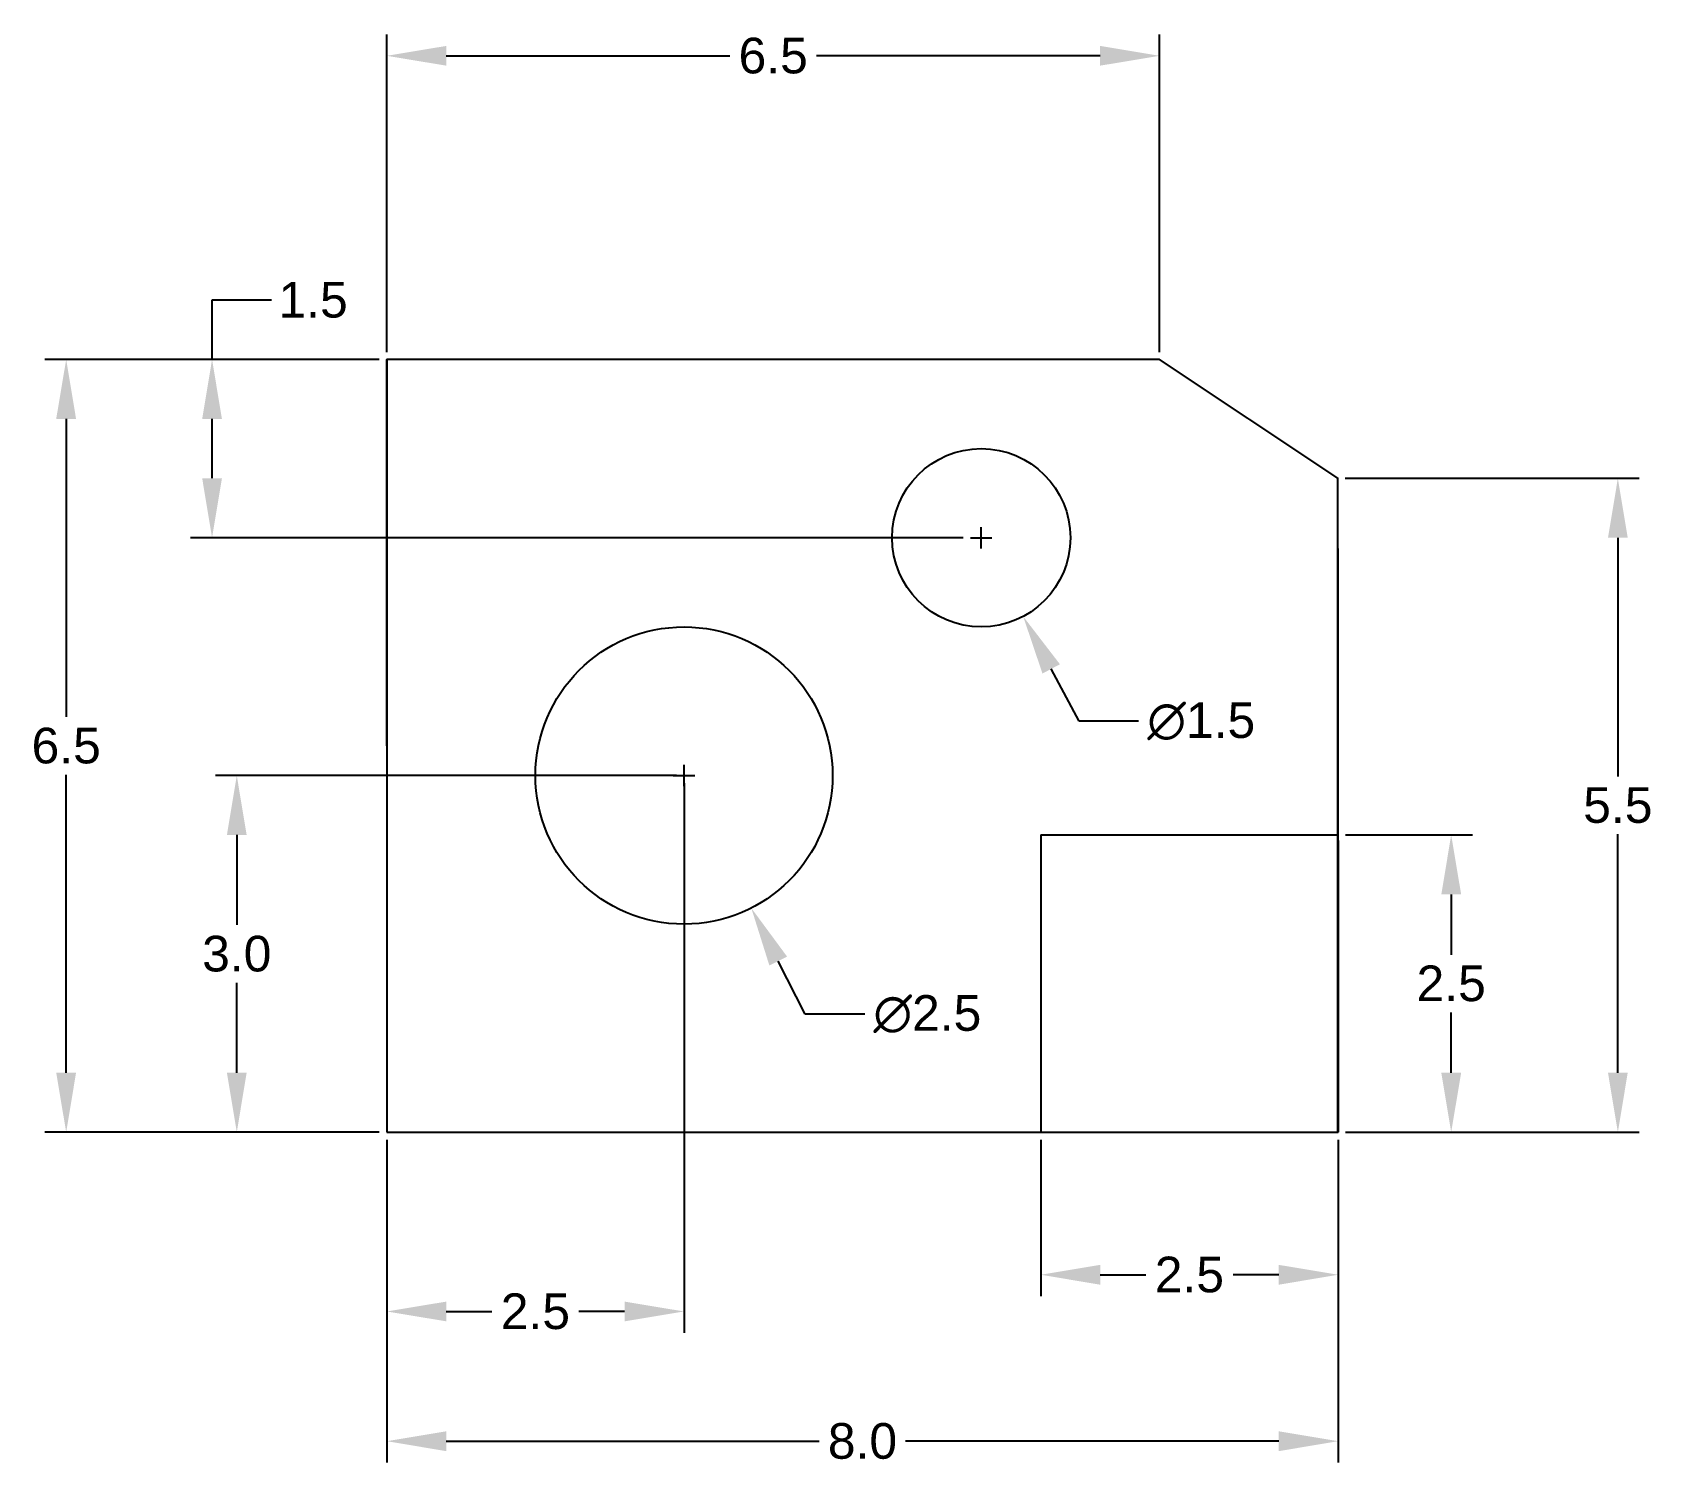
# Model space of a CAD drawing. Header units: inches. Extents: x 0 to 210, y 0 to 297.
# Drawn here: x 28.45 to 42.07, y 100.58 to 112.63 of the extents above; entities that cross this region are included whole.
import ezdxf

# ---------------------------------------------------------------- set-up
doc = ezdxf.new("R2010")
doc.units = ezdxf.units.IN
doc.header["$MEASUREMENT"] = 0
doc.styles.get("Standard").update_dxf_attribs({"font": 'arial.ttf'})
doc.dimstyles.new('gaurav', dxfattribs={"dimtxt": 0.3, "dimasz": 0.5, "dimexe": 0.18, "dimexo": 0.0625, "dimgap": 0.09, "dimtad": 0, "dimtih": 1, "dimtoh": 1, "dimdec": 1, "dimzin": 0, "dimdsep": 46, "dimtxsty": 'Standard', "dimcen": 0.09, "dimclrd": 2, "dimclre": 2, "dimclrt": 2, "dimadec": 0, "dimazin": 0, "dimtfac": 1, "dimtdec": 1, "dimtofl": 0, "dimtmove": 0, "dimatfit": 3, "dimfxl": 1, "dimtolj": 1, "dimtzin": 0, "dimarcsym": 0})

msp = doc.modelspace()

# ---------------------------------------------------------------- blocks, each defined once
blk = doc.blocks.new('*D1')
at = {"color": 2, "lineweight": -2, "transparency": 16777216}
for p, q in [((31.427, 109.937), (31.427, 112.609)), ((37.927, 109.937), (37.927, 112.609)), ((31.927, 112.429), (34.312, 112.429)), ((37.427, 112.429), (35.042, 112.429))]:
    blk.add_line(p, q, dxfattribs=at)
at = {"color": 2, "transparency": 16777216}
for points in [[(31.927, 112.512), (31.927, 112.346), (31.427, 112.429)], [(37.427, 112.512), (37.427, 112.346), (37.927, 112.429)]]:
    blk.add_solid(points, dxfattribs=at)
at = {"layer": 'Defpoints', "color": 0, "transparency": 16777216}
for p in [(37.927, 112.429), (31.427, 109.875), (37.927, 109.875)]:
    blk.add_point(p, dxfattribs=at)
at = {"color": 2, "transparency": 16777216, "insert": (34.677, 112.429), "char_height": 0.3, "attachment_point": 5}
blk.add_mtext('\\A1;6.5', dxfattribs=at)
blk = doc.blocks.new('*D2')
at = {"color": 2, "lineweight": -2, "transparency": 16777216}
for p, q in [((31.364, 109.875), (28.55, 109.875)), ((28.73, 109.375), (28.73, 106.868)), ((28.73, 103.875), (28.73, 106.381)), ((31.364, 103.375), (28.55, 103.375))]:
    blk.add_line(p, q, dxfattribs=at)
at = {"color": 2, "transparency": 16777216}
for points in [[(28.646, 109.375), (28.813, 109.375), (28.73, 109.875)], [(28.646, 103.875), (28.813, 103.875), (28.73, 103.375)]]:
    blk.add_solid(points, dxfattribs=at)
at = {"layer": 'Defpoints', "color": 0, "transparency": 16777216}
for p in [(31.427, 109.875), (28.73, 103.375), (31.427, 103.375)]:
    blk.add_point(p, dxfattribs=at)
at = {"color": 2, "transparency": 16777216, "insert": (28.73, 106.625), "char_height": 0.3, "attachment_point": 5}
blk.add_mtext('\\A1;6.5', dxfattribs=at)
blk = doc.blocks.new('*D3')
at = {"color": 2, "lineweight": -2, "transparency": 16777216}
for p, q in [((31.427, 103.312), (31.427, 100.596)), ((39.429, 103.312), (39.429, 100.596)), ((31.927, 100.776), (35.065, 100.776)), ((38.929, 100.776), (35.79, 100.776))]:
    blk.add_line(p, q, dxfattribs=at)
at = {"color": 2, "transparency": 16777216}
for points in [[(31.927, 100.859), (31.927, 100.692), (31.427, 100.776)], [(38.929, 100.859), (38.929, 100.692), (39.429, 100.776)]]:
    blk.add_solid(points, dxfattribs=at)
at = {"layer": 'Defpoints', "color": 0, "transparency": 16777216}
for p in [(31.427, 103.375), (39.429, 103.375), (39.429, 100.776)]:
    blk.add_point(p, dxfattribs=at)
at = {"color": 2, "transparency": 16777216, "insert": (35.428, 100.776), "char_height": 0.3, "attachment_point": 5}
blk.add_mtext('\\A1;8.0', dxfattribs=at)
blk = doc.blocks.new('*D4')
at = {"color": 2, "lineweight": -2, "transparency": 16777216}
for p, q in [((39.489, 108.875), (41.962, 108.875)), ((41.782, 108.375), (41.782, 106.367)), ((41.782, 103.875), (41.782, 105.882)), ((39.491, 103.375), (41.962, 103.375))]:
    blk.add_line(p, q, dxfattribs=at)
at = {"color": 2, "transparency": 16777216}
for points in [[(41.699, 108.375), (41.865, 108.375), (41.782, 108.875)], [(41.699, 103.875), (41.865, 103.875), (41.782, 103.375)]]:
    blk.add_solid(points, dxfattribs=at)
at = {"layer": 'Defpoints', "color": 0, "transparency": 16777216}
for p in [(39.427, 108.875), (39.429, 103.375), (41.782, 103.375)]:
    blk.add_point(p, dxfattribs=at)
at = {"color": 2, "transparency": 16777216, "insert": (41.782, 106.125), "char_height": 0.3, "attachment_point": 5}
blk.add_mtext('\\A1;5.5', dxfattribs=at)
blk = doc.blocks.new('*D5')
at = {"color": 2, "lineweight": -2, "transparency": 16777216}
for p, q in [((39.49, 105.875), (40.56, 105.875)), ((40.38, 105.375), (40.38, 104.868)), ((40.38, 103.875), (40.38, 104.381)), ((39.491, 103.375), (40.56, 103.375))]:
    blk.add_line(p, q, dxfattribs=at)
at = {"color": 2, "transparency": 16777216}
for points in [[(40.297, 105.375), (40.464, 105.375), (40.38, 105.875)], [(40.297, 103.875), (40.464, 103.875), (40.38, 103.375)]]:
    blk.add_solid(points, dxfattribs=at)
at = {"layer": 'Defpoints', "color": 0, "transparency": 16777216}
for p in [(39.428, 105.875), (39.429, 103.375), (40.38, 103.375)]:
    blk.add_point(p, dxfattribs=at)
at = {"color": 2, "transparency": 16777216, "insert": (40.38, 104.625), "char_height": 0.3, "attachment_point": 5}
blk.add_mtext('\\A1;2.5', dxfattribs=at)
blk = doc.blocks.new('*D6')
at = {"color": 2, "lineweight": -2, "transparency": 16777216}
for p, q in [((36.928, 103.312), (36.928, 101.996)), ((39.429, 103.312), (39.429, 101.996)), ((37.428, 102.176), (37.811, 102.176)), ((38.929, 102.176), (38.545, 102.176))]:
    blk.add_line(p, q, dxfattribs=at)
at = {"color": 2, "transparency": 16777216}
for points in [[(37.428, 102.259), (37.428, 102.092), (36.928, 102.176)], [(38.929, 102.259), (38.929, 102.092), (39.429, 102.176)]]:
    blk.add_solid(points, dxfattribs=at)
at = {"layer": 'Defpoints', "color": 0, "transparency": 16777216}
for p in [(36.928, 103.375), (39.429, 103.375), (36.928, 102.176)]:
    blk.add_point(p, dxfattribs=at)
at = {"color": 2, "transparency": 16777216, "insert": (38.178, 102.176), "char_height": 0.3, "attachment_point": 5}
blk.add_mtext('\\A1;2.5', dxfattribs=at)
blk = doc.blocks.new('*D7')
at = {"color": 2, "lineweight": -2, "transparency": 16777216}
for p, q in [((33.927, 106.312), (33.927, 101.687)), ((31.427, 103.312), (31.427, 101.687)), ((31.927, 101.867), (32.31, 101.867)), ((33.427, 101.867), (33.043, 101.867))]:
    blk.add_line(p, q, dxfattribs=at)
at = {"color": 2, "transparency": 16777216}
for points in [[(31.927, 101.95), (31.927, 101.784), (31.427, 101.867)], [(33.427, 101.95), (33.427, 101.784), (33.927, 101.867)]]:
    blk.add_solid(points, dxfattribs=at)
at = {"layer": 'Defpoints', "color": 0, "transparency": 16777216}
for p in [(33.927, 106.375), (31.427, 103.375), (31.427, 101.867)]:
    blk.add_point(p, dxfattribs=at)
at = {"color": 2, "transparency": 16777216, "insert": (32.677, 101.867), "char_height": 0.3, "attachment_point": 5}
blk.add_mtext('\\A1;2.5', dxfattribs=at)
blk = doc.blocks.new('*D8')
at = {"color": 2, "lineweight": -2, "transparency": 16777216}
for p, q in [((33.864, 106.375), (29.985, 106.375)), ((30.165, 105.875), (30.165, 105.118)), ((30.165, 103.875), (30.165, 104.631)), ((31.364, 103.375), (29.985, 103.375))]:
    blk.add_line(p, q, dxfattribs=at)
at = {"color": 2, "transparency": 16777216}
for points in [[(30.082, 105.875), (30.248, 105.875), (30.165, 106.375)], [(30.082, 103.875), (30.248, 103.875), (30.165, 103.375)]]:
    blk.add_solid(points, dxfattribs=at)
at = {"layer": 'Defpoints', "color": 0, "transparency": 16777216}
for p in [(33.927, 106.375), (30.165, 103.375), (31.427, 103.375)]:
    blk.add_point(p, dxfattribs=at)
at = {"color": 2, "transparency": 16777216, "insert": (30.165, 104.875), "char_height": 0.3, "attachment_point": 5}
blk.add_mtext('\\A1;3.0', dxfattribs=at)
blk = doc.blocks.new('*D9')
at = {"color": 2, "lineweight": -2, "transparency": 16777216}
for p, q in [((33.927, 106.285), (33.927, 106.465)), ((33.837, 106.375), (34.017, 106.375)), ((34.947, 104.368), (34.72, 104.814)), ((35.447, 104.368), (34.947, 104.368))]:
    blk.add_line(p, q, dxfattribs=at)
at = {"color": 2, "transparency": 16777216}
blk.add_solid([(34.794, 104.852), (34.645, 104.777), (34.493, 105.26)], dxfattribs=at)
at = {"layer": 'Defpoints', "color": 0, "transparency": 16777216}
for p in [(33.36, 107.489), (34.493, 105.26)]:
    blk.add_point(p, dxfattribs=at)
at = {"color": 2, "transparency": 16777216, "insert": (35.974, 104.368), "char_height": 0.3, "attachment_point": 5}
blk.add_mtext('\\A1;∅2.5', dxfattribs=at)
blk = doc.blocks.new('*D10')
at = {"color": 2, "lineweight": -2, "transparency": 16777216}
for p, q in [((36.427, 108.285), (36.427, 108.465)), ((36.337, 108.375), (36.517, 108.375)), ((37.251, 106.831), (37.015, 107.272)), ((37.751, 106.831), (37.251, 106.831))]:
    blk.add_line(p, q, dxfattribs=at)
at = {"color": 2, "transparency": 16777216}
blk.add_solid([(37.089, 107.311), (36.942, 107.233), (36.78, 107.713)], dxfattribs=at)
at = {"layer": 'Defpoints', "color": 0, "transparency": 16777216}
for p in [(36.074, 109.036), (36.78, 107.713)]:
    blk.add_point(p, dxfattribs=at)
at = {"color": 2, "transparency": 16777216, "insert": (38.278, 106.831), "char_height": 0.3, "attachment_point": 5}
blk.add_mtext('\\A1;∅1.5', dxfattribs=at)
blk = doc.blocks.new('*D12')
at = {"color": 2, "lineweight": -2, "transparency": 16777216}
for p, q in [((29.957, 109.875), (29.957, 110.375)), ((29.957, 110.375), (30.457, 110.375)), ((31.364, 109.875), (29.777, 109.875)), ((29.957, 108.875), (29.957, 109.375)), ((36.274, 108.375), (29.777, 108.375))]:
    blk.add_line(p, q, dxfattribs=at)
at = {"color": 2, "transparency": 16777216}
for points in [[(29.874, 109.375), (30.04, 109.375), (29.957, 109.875)], [(29.874, 108.875), (30.04, 108.875), (29.957, 108.375)]]:
    blk.add_solid(points, dxfattribs=at)
at = {"layer": 'Defpoints', "color": 0, "transparency": 16777216}
for p in [(29.957, 109.875), (31.427, 109.875), (36.337, 108.375)]:
    blk.add_point(p, dxfattribs=at)
at = {"color": 2, "transparency": 16777216, "insert": (30.807, 110.375), "char_height": 0.3, "attachment_point": 5}
blk.add_mtext('\\A1;1.5', dxfattribs=at)

# ---------------------------------------------------------------- dimensions: what is measured, and where the dimension line sits
for base, p1, p2, picture, middle in [((37.927, 112.429), (31.427, 109.875), (37.927, 109.875), '*D1', (34.677, 112.429)), ((31.427, 101.867), (33.927, 106.375), (31.427, 103.375), '*D7', (32.677, 101.867)), ((39.429, 100.776), (31.427, 103.375), (39.429, 103.375), '*D3', (35.428, 100.776)), ((36.928, 102.176), (39.429, 103.375), (36.928, 103.375), '*D6', (38.178, 102.176))]:
    dim = msp.add_linear_dim(base=base, p1=p1, p2=p2, dimstyle='gaurav')
    dim.commit()
    dim.dimension.update_dxf_attribs({"geometry": picture, "text_midpoint": middle})
for base, p1, p2, picture, middle in [((29.957, 109.875), (36.337, 108.375), (31.427, 109.875), '*D12', (30.807, 110.375)), ((28.73, 103.375), (31.427, 109.875), (31.427, 103.375), '*D2', (28.73, 106.625)), ((41.782, 103.375), (39.427, 108.875), (39.429, 103.375), '*D4', (41.782, 106.125)), ((30.165, 103.375), (33.927, 106.375), (31.427, 103.375), '*D8', (30.165, 104.875)), ((40.38, 103.375), (39.428, 105.875), (39.429, 103.375), '*D5', (40.38, 104.625))]:
    dim = msp.add_linear_dim(base=base, p1=p1, p2=p2, angle=90, dimstyle='gaurav')
    dim.commit()
    dim.dimension.update_dxf_attribs({"geometry": picture, "text_midpoint": middle})
dim = msp.add_diameter_dim_2p(p1=(36.074, 109.036), p2=(36.78, 107.713), dimstyle='gaurav')
dim.commit()
dim.dimension.update_dxf_attribs({"geometry": '*D10', "text_midpoint": (38.278, 106.831)})
dim = msp.add_diameter_dim_2p(p1=(33.36, 107.489), p2=(34.493, 105.26), dimstyle='gaurav')
dim.commit()
dim.dimension.update_dxf_attribs({"geometry": '*D9', "text_midpoint": (35.974, 104.368), "dimtype": 163})

# ---------------------------------------------------------------- linework, layer by layer
for p, q in [((31.427, 106.625), (31.427, 109.875)), ((39.427, 108.285), (39.429, 103.375)), ((31.427, 106.375), (31.427, 103.375)), ((39.427, 106.375), (39.427, 106.375)), ((36.928, 105.875), (39.428, 105.875)), ((36.928, 105.875), (36.928, 103.375)), ((35.427, 103.375), (39.429, 103.375))]:
    msp.add_line(p, q)
msp.add_lwpolyline([(31.427, 103.375), (39.427, 103.375), (39.427, 108.875), (37.927, 109.875), (31.427, 109.875)], close=True)
for centre, radius in [((36.427, 108.375), 0.75), ((33.927, 106.375), 1.25)]:
    msp.add_circle(centre, radius)

msp.set_redraw_order([(e.dxf.handle, doc.entitydb.next_handle()) for e in msp.query("TEXT MTEXT ATTDEF DIMENSION ARC_DIMENSION")])  # texts and dimensions are drawn at this point

doc.saveas('drawing.dxf')
